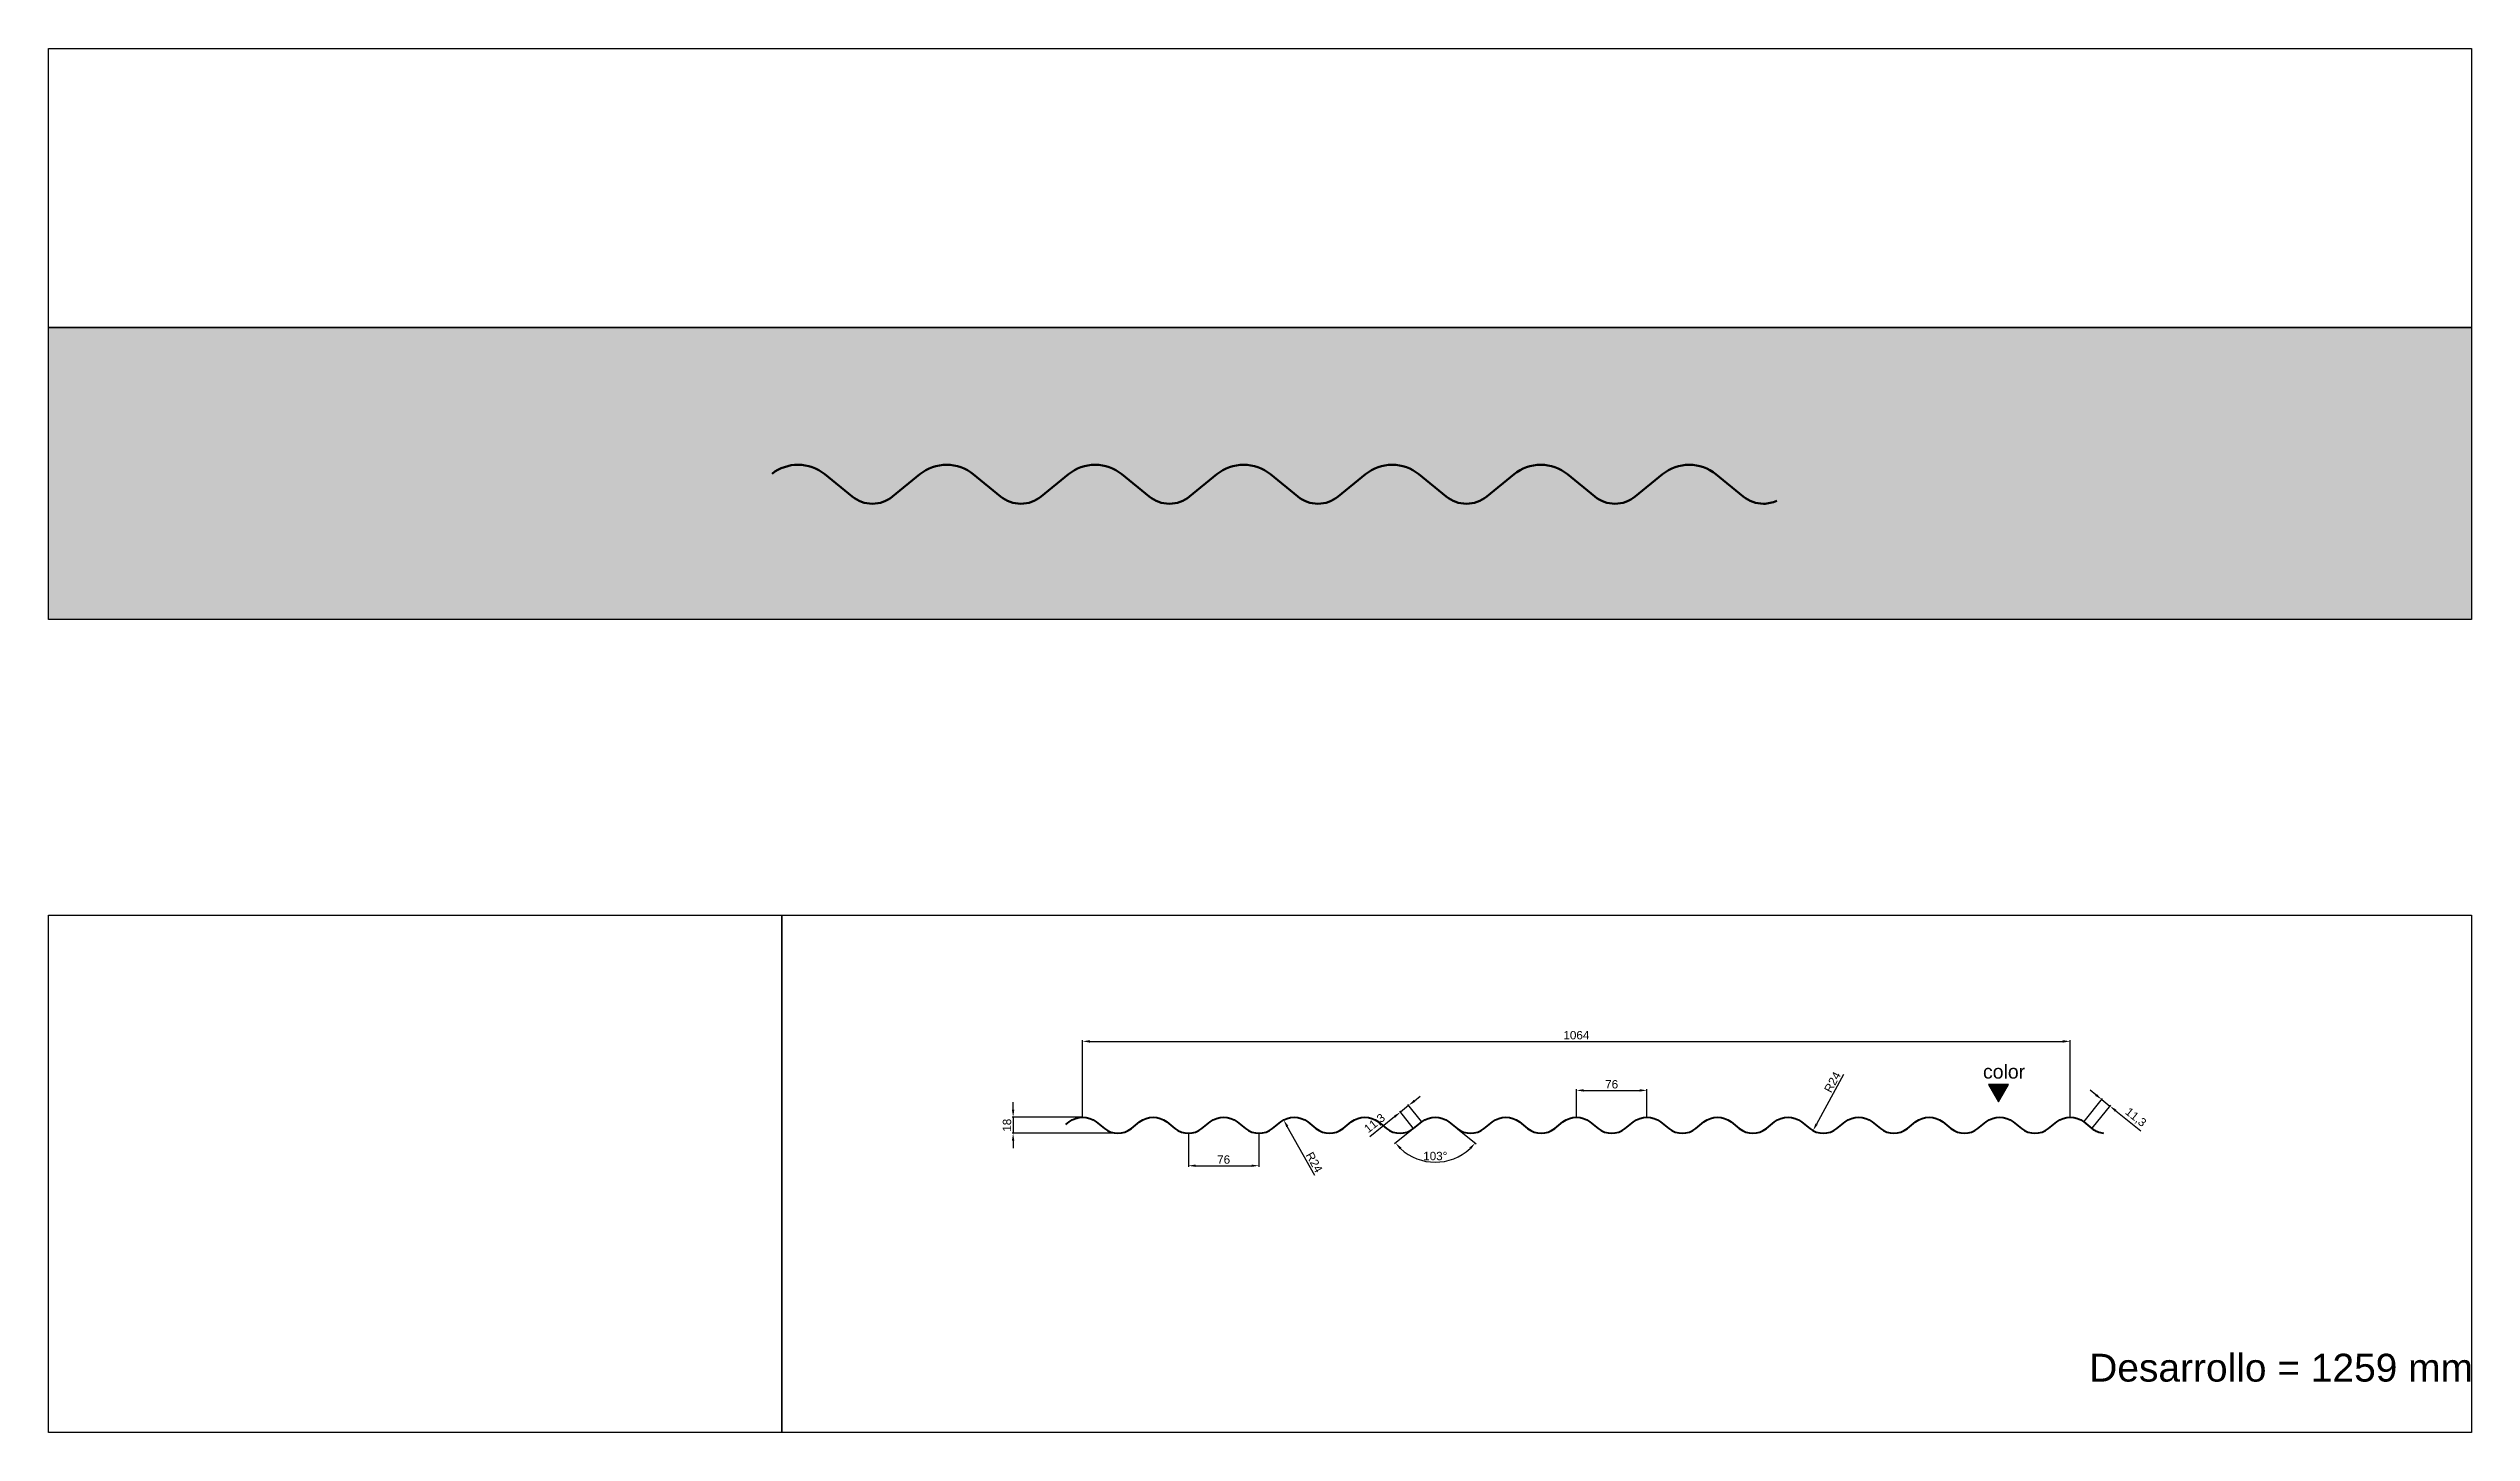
# Model space of a CAD drawing. Header units: millimetres. Extents: x 4334 to 41995838936, y 18500 to 30334.
# Drawn here: x 4337 to 6947, y 22899 to 24390 of the extents above; entities that cross this region are included whole.
import ezdxf

# ---------------------------------------------------------------- set-up
doc = ezdxf.new("R2010")
doc.units = ezdxf.units.MM
doc.layers.add('ANOTACIONES', color=7, linetype='Continuous', plot=False)
for name, color, linetype, lineweight in [('COTAS1', 7, 'Continuous', 0), ('FIBRA NEUTRA', 1, 'Continuous', 40), ('PERFIL ENCABEZADO', 254, 'Continuous', 60), ('RELLENO', 251, 'Continuous', 60)]:
    doc.layers.add(name, color=color, linetype=linetype, lineweight=lineweight)
doc.layers.add('RECUADROS', color=253, linetype='Continuous')
doc.styles.get("Standard").update_dxf_attribs({"font": 'arial.ttf'})
doc.dimstyles.new('ISO-25', dxfattribs={"dimtxt": 9, "dimasz": 8, "dimexe": 1.25, "dimexo": 0.625, "dimgap": 2, "dimtad": 1, "dimdec": 1, "dimtxsty": 'Standard', "dimcen": 2.5, "dimadec": 0, "dimazin": 0, "dimtfac": 1, "dimtdec": 1, "dimtmove": 0, "dimatfit": 3, "dimfxl": 1, "dimarcsym": 0})

msp = doc.modelspace()

# ---------------------------------------------------------------- texts
at = {"layer": 'ANOTACIONES', "insert": (6535.41, 22984), "char_height": 30, "attachment_point": 1}
msp.add_mtext_dynamic_manual_height_columns('Desarrollo = 1259 mm', width=6765.1618, gutter_width=150, heights=[0], dxfattribs=at)

# ---------------------------------------------------------------- blocks, each defined once
blk = doc.blocks.new('*D261')
at = {"layer": 'COTAS1', "color": 0, "lineweight": -2, "transparency": 16777216}
for p, q in [((5450.9, 23239.5), (5450.9, 23321.8)), ((5458.9, 23320.6), (6506.9, 23320.6)), ((6514.9, 23239.5), (6514.9, 23321.8))]:
    blk.add_line(p, q, dxfattribs=at)
at = {"layer": 'COTAS1', "color": 0, "transparency": 16777216}
for points in [[(5458.9, 23321.9), (5458.9, 23319.2), (5450.9, 23320.6)], [(6506.9, 23321.9), (6506.9, 23319.2), (6514.9, 23320.6)]]:
    blk.add_solid(points, dxfattribs=at)
at = {"layer": 'Defpoints', "color": 0, "transparency": 16777216}
for p in [(6514.9, 23320.6), (5450.9, 23238.9), (6514.9, 23238.9)]:
    blk.add_point(p, dxfattribs=at)
at = {"layer": 'COTAS1', "color": 0, "transparency": 16777216, "insert": (5982.9, 23327.2), "char_height": 9, "attachment_point": 5}
blk.add_mtext('1064', dxfattribs=at)
blk = doc.blocks.new('*D81')
at = {"layer": 'COTAS1', "color": 0, "lineweight": -2, "transparency": 16777216}
blk.add_line((5701.1, 23176), (5671.4, 23228.9), dxfattribs=at)
at = {"layer": 'COTAS1', "color": 0, "transparency": 16777216}
blk.add_solid([(5672.6, 23229.6), (5670.3, 23228.3), (5667.5, 23235.9)], dxfattribs=at)
at = {"layer": 'Defpoints', "color": 0, "transparency": 16777216}
for p in [(5667.5, 23235.9), (5678.9, 23215.5)]:
    blk.add_point(p, dxfattribs=at)
at = {"layer": 'COTAS1', "color": 0, "transparency": 16777216, "insert": (5700.5, 23190.3), "char_height": 9, "width": 43.773, "attachment_point": 5, "rotation": 299.2691}
blk.add_mtext('R24', dxfattribs=at)
blk = doc.blocks.new('*D262')
at = {"layer": 'COTAS1', "color": 0, "lineweight": -2, "transparency": 16777216}
for p, q in [((5982.9, 23239.5), (5982.9, 23269)), ((5990.9, 23267.8), (6050.9, 23267.8)), ((6058.9, 23239.5), (6058.9, 23269))]:
    blk.add_line(p, q, dxfattribs=at)
at = {"layer": 'COTAS1', "color": 0, "transparency": 16777216}
for points in [[(5990.9, 23269.1), (5990.9, 23266.4), (5982.9, 23267.8)], [(6050.9, 23269.1), (6050.9, 23266.4), (6058.9, 23267.8)]]:
    blk.add_solid(points, dxfattribs=at)
at = {"layer": 'Defpoints', "color": 0, "transparency": 16777216}
for p in [(6058.9, 23267.8), (5982.9, 23238.9), (6058.9, 23238.9)]:
    blk.add_point(p, dxfattribs=at)
at = {"layer": 'COTAS1', "color": 0, "transparency": 16777216, "insert": (6020.9, 23274.3), "char_height": 9, "attachment_point": 5}
blk.add_mtext('76', dxfattribs=at)
blk = doc.blocks.new('*D263')
at = {"layer": 'COTAS1', "color": 0, "lineweight": -2, "transparency": 16777216}
for p, q in [((5450.3, 23238.9), (5374.9, 23238.9)), ((5376.1, 23246.9), (5376.1, 23254.9)), ((5376.1, 23238.9), (5376.1, 23221.6)), ((5488.3, 23221.6), (5374.9, 23221.6)), ((5376.1, 23213.6), (5376.1, 23205.6))]:
    blk.add_line(p, q, dxfattribs=at)
at = {"layer": 'COTAS1', "color": 0, "transparency": 16777216}
for points in [[(5374.8, 23246.9), (5377.4, 23246.9), (5376.1, 23238.9)], [(5374.8, 23213.6), (5377.4, 23213.6), (5376.1, 23221.6)]]:
    blk.add_solid(points, dxfattribs=at)
at = {"layer": 'Defpoints', "color": 0, "transparency": 16777216}
for p in [(5450.9, 23238.9), (5376.1, 23221.6), (5488.9, 23221.6)]:
    blk.add_point(p, dxfattribs=at)
at = {"layer": 'COTAS1', "color": 0, "transparency": 16777216, "insert": (5369.5, 23230.2), "char_height": 9, "attachment_point": 5, "rotation": 90}
blk.add_mtext('18', dxfattribs=at)
blk = doc.blocks.new('*D264')
at = {"layer": 'COTAS1', "color": 0, "lineweight": -2, "transparency": 16777216}
for p, q in [((6529.9, 23234.2), (6549.7, 23258.9)), ((6542.6, 23262.9), (6536.4, 23267.9)), ((6538.7, 23227.2), (6558.5, 23251.8)), ((6548.9, 23257.9), (6557.7, 23250.9)), ((6564, 23245.9), (6590.9, 23224.3))]:
    blk.add_line(p, q, dxfattribs=at)
at = {"layer": 'COTAS1', "color": 0, "transparency": 16777216}
for points in [[(6543.5, 23264), (6541.8, 23261.9), (6548.9, 23257.9)], [(6564.8, 23246.9), (6563.1, 23244.8), (6557.7, 23250.9)]]:
    blk.add_solid(points, dxfattribs=at)
at = {"layer": 'Defpoints', "color": 0, "transparency": 16777216}
for p in [(6529.5, 23233.8), (6557.7, 23250.9), (6538.4, 23226.7)]:
    blk.add_point(p, dxfattribs=at)
at = {"layer": 'COTAS1', "color": 0, "transparency": 16777216, "insert": (6585.2, 23238.4), "char_height": 9, "attachment_point": 5, "rotation": 321.3197}
blk.add_mtext('11,3', dxfattribs=at)
blk = doc.blocks.new('*D265')
at = {"layer": 'COTAS1', "color": 0, "lineweight": -2, "transparency": 16777216}
for p, q in [((5807.1, 23226.3), (5787, 23210.3)), ((5854.8, 23226.3), (5874.9, 23210.3))]:
    blk.add_line(p, q, dxfattribs=at)
blk.add_arc((5830.9, 23245.4), 55, 227.0192, 312.9808, dxfattribs=at)
at = {"layer": 'COTAS1', "color": 0, "transparency": 16777216}
for points in [[(5792.5, 23204.3), (5794.4, 23206.1), (5788, 23211.1)], [(5867.5, 23206.1), (5869.4, 23204.3), (5873.9, 23211.1)]]:
    blk.add_solid(points, dxfattribs=at)
at = {"layer": 'Defpoints', "color": 0, "transparency": 16777216}
for p in [(5816.4, 23233.8), (5845.5, 23233.8), (5807.5, 23226.7), (5854.4, 23226.7), (5814.8, 23192.9)]:
    blk.add_point(p, dxfattribs=at)
at = {"layer": 'COTAS1', "color": 0, "transparency": 16777216, "insert": (5830.9, 23197), "char_height": 9, "attachment_point": 5}
blk.add_mtext('103°', dxfattribs=at)
blk = doc.blocks.new('*D82')
at = {"layer": 'COTAS1', "color": 0, "lineweight": -2, "transparency": 16777216}
blk.add_line((6270.5, 23284.8), (6241.6, 23231.4), dxfattribs=at)
at = {"layer": 'COTAS1', "color": 0, "transparency": 16777216}
blk.add_solid([(6240.5, 23232.1), (6242.8, 23230.8), (6237.8, 23224.4)], dxfattribs=at)
at = {"layer": 'Defpoints', "color": 0, "transparency": 16777216}
for p in [(6249, 23244.9), (6237.8, 23224.4)]:
    blk.add_point(p, dxfattribs=at)
at = {"layer": 'COTAS1', "color": 0, "transparency": 16777216, "insert": (6258.7, 23276.7), "char_height": 9, "attachment_point": 5, "rotation": 61.5951}
blk.add_mtext('R24', dxfattribs=at)
blk = doc.blocks.new('Color superior')
at = {"layer": 'ANOTACIONES'}
h = blk.add_hatch(color=256, dxfattribs=at)
h.dxf.hatch_style = 1
h.paths.add_polyline_path([(10.7, 18.6), (-10.7, 18.6), (0, 0)])
blk.add_lwpolyline([(0, 0), (10.7, 18.6), (-10.7, 18.6)], close=True, dxfattribs=at)
at = {"layer": 'ANOTACIONES', "insert": (-16.7, 40.1), "char_height": 15, "attachment_point": 1}
blk.add_mtext_dynamic_manual_height_columns('color', width=249.804, gutter_width=75, heights=[0], dxfattribs=at)
blk = doc.blocks.new('*D266')
at = {"layer": 'COTAS1', "color": 0, "lineweight": -2, "transparency": 16777216}
for p, q in [((5564.9, 23221), (5564.9, 23185.4)), ((5640.9, 23221), (5640.9, 23185.4)), ((5572.9, 23186.6), (5632.9, 23186.6))]:
    blk.add_line(p, q, dxfattribs=at)
at = {"layer": 'COTAS1', "color": 0, "transparency": 16777216}
for points in [[(5572.9, 23187.9), (5572.9, 23185.3), (5564.9, 23186.6)], [(5632.9, 23187.9), (5632.9, 23185.3), (5640.9, 23186.6)]]:
    blk.add_solid(points, dxfattribs=at)
at = {"layer": 'Defpoints', "color": 0, "transparency": 16777216}
for p in [(5564.9, 23221.6), (5640.9, 23221.6), (5640.9, 23186.6)]:
    blk.add_point(p, dxfattribs=at)
at = {"layer": 'COTAS1', "color": 0, "transparency": 16777216, "insert": (5602.9, 23193.2), "char_height": 9, "attachment_point": 5}
blk.add_mtext('76', dxfattribs=at)
blk = doc.blocks.new('*D158')
at = {"layer": 'COTAS1', "color": 0, "lineweight": -2, "transparency": 16777216}
for p, q in [((5808.4, 23256.5), (5814.7, 23261.5)), ((5787.1, 23239.4), (5760.2, 23217.8)), ((5807.2, 23227.2), (5792.6, 23245.4)), ((5802.2, 23251.5), (5793.4, 23244.4)), ((5816, 23234.2), (5801.4, 23252.5))]:
    blk.add_line(p, q, dxfattribs=at)
at = {"layer": 'COTAS1', "color": 0, "transparency": 16777216}
for points in [[(5786.3, 23240.5), (5787.9, 23238.4), (5793.4, 23244.4)], [(5807.6, 23257.5), (5809.3, 23255.4), (5802.2, 23251.5)]]:
    blk.add_solid(points, dxfattribs=at)
at = {"layer": 'Defpoints', "color": 0, "transparency": 16777216}
for p in [(5793.4, 23244.4), (5816.4, 23233.8), (5807.5, 23226.7)]:
    blk.add_point(p, dxfattribs=at)
at = {"layer": 'COTAS1', "color": 0, "transparency": 16777216, "insert": (5765.9, 23231.9), "char_height": 9, "attachment_point": 5, "rotation": 38.6803}
blk.add_mtext('11,3', dxfattribs=at)

# ---------------------------------------------------------------- dimensions: what is measured, and where the dimension line sits
at = {"layer": 'COTAS1'}
dim = msp.add_linear_dim(base=(6514.95, 23320.58), p1=(5450.95, 23238.88), p2=(6514.95, 23238.88), dimstyle='ISO-25', dxfattribs=at)
dim.commit()
dim.dimension.update_dxf_attribs({"geometry": '*D261', "text_midpoint": (5982.95, 23320.58), "dimtype": 160})
for center, mpoint, picture, middle in [((6248.95, 23244.93), (6237.84, 23224.39), '*D82', (6264.43, 23273.55)), ((5678.95, 23215.53), (5667.53, 23235.9), '*D81', (5694.86, 23187.15))]:
    dim = msp.add_radius_dim(center=center, mpoint=mpoint, text='R24', dimstyle='ISO-25', dxfattribs=at)
    dim.commit()
    dim.dimension.update_dxf_attribs({"geometry": picture, "text_midpoint": middle, "dimtype": 164})
for p1, p2, distance, picture, middle in [((5816.36, 23233.76), (5807.54, 23226.7), -22.7, '*D158', (5765.88, 23231.91)), ((6529.54, 23233.76), (6538.36, 23226.7), 30.96, '*D264', (6585.18, 23238.37))]:
    dim = msp.add_aligned_dim(p1=p1, p2=p2, distance=distance, dimstyle='ISO-25', dxfattribs=at)
    dim.commit()
    dim.dimension.update_dxf_attribs({"geometry": picture, "text_midpoint": middle})
for base, p1, p2, picture, middle in [((6058.95, 23267.75), (5982.95, 23238.88), (6058.95, 23238.88), '*D262', (6020.95, 23274.35)), ((5640.95, 23186.61), (5564.95, 23221.58), (5640.95, 23221.58), '*D266', (5602.95, 23193.21))]:
    dim = msp.add_linear_dim(base=base, p1=p1, p2=p2, dimstyle='ISO-25', dxfattribs=at)
    dim.commit()
    dim.dimension.update_dxf_attribs({"geometry": picture, "text_midpoint": middle})
dim = msp.add_linear_dim(base=(5376.12, 23221.58), p1=(5450.95, 23238.88), p2=(5488.95, 23221.58), angle=90, text='18', dimstyle='ISO-25', dxfattribs=at)
dim.commit()
dim.dimension.update_dxf_attribs({"geometry": '*D263', "text_midpoint": (5369.52, 23230.23)})
dim = msp.add_angular_dim_2l(base=(5814.77, 23192.86), line1=((5845.54, 23233.76), (5854.36, 23226.7)), line2=((5807.54, 23226.7), (5816.36, 23233.76)), dimstyle='ISO-25', dxfattribs=at)
dim.commit()
dim.dimension.update_dxf_attribs({"geometry": '*D265', "text_midpoint": (5830.95, 23197.02)})

# ---------------------------------------------------------------- hatches: boundary and pattern name
at = {"layer": 'RELLENO'}
h = msp.add_hatch(color=256, dxfattribs=at)
h.dxf.hatch_style = 1
h.paths.add_polyline_path([(6947.24, 23775.03), (6947.24, 24089.69), (4336.87, 24089.69), (4336.87, 23775.03)])

# ---------------------------------------------------------------- linework, layer by layer
at = {"layer": 'FIBRA NEUTRA'}
msp.add_lwpolyline([(5432.73, 23230.86), (5436.36, 23233.76, -0.3509822), (5465.54, 23233.76), (5474.36, 23226.7, 0.3509821), (5503.54, 23226.7), (5512.36, 23233.76, -0.3509821), (5541.54, 23233.76), (5550.36, 23226.7, 0.3509821), (5579.54, 23226.7), (5588.36, 23233.76, -0.3509821), (5617.54, 23233.76), (5626.36, 23226.7, 0.3509821), (5655.54, 23226.7), (5664.36, 23233.76, -0.3509821), (5693.54, 23233.76), (5702.36, 23226.7, 0.3509821), (5731.54, 23226.7), (5740.36, 23233.76, -0.3509821), (5769.54, 23233.76), (5778.36, 23226.7, 0.3509821), (5807.54, 23226.7), (5816.36, 23233.76, -0.3509821), (5845.54, 23233.76), (5854.36, 23226.7, 0.3509821), (5883.54, 23226.7), (5892.36, 23233.76, -0.3509821), (5921.54, 23233.76), (5930.36, 23226.7, 0.3509821), (5959.54, 23226.7), (5968.36, 23233.76, -0.3509821), (5997.54, 23233.76), (6006.36, 23226.7, 0.3509821), (6035.54, 23226.7), (6044.36, 23233.76, -0.3509821), (6073.54, 23233.76), (6082.36, 23226.7, 0.3509821), (6111.54, 23226.7), (6120.36, 23233.76, -0.3509821), (6149.54, 23233.76), (6158.36, 23226.7, 0.3509821), (6187.54, 23226.7), (6196.36, 23233.76, -0.3509821), (6225.54, 23233.76), (6234.36, 23226.7, 0.3509821), (6263.54, 23226.7), (6272.36, 23233.76, -0.3509821), (6301.54, 23233.76), (6310.36, 23226.7, 0.3509821), (6339.54, 23226.7), (6348.36, 23233.76, -0.3509821), (6377.54, 23233.76), (6386.36, 23226.7, 0.3509821), (6415.54, 23226.7), (6424.36, 23233.76, -0.3509821), (6453.54, 23233.76), (6462.36, 23226.7, 0.3509821), (6491.54, 23226.7), (6500.36, 23233.76, -0.3509821), (6529.54, 23233.76), (6538.36, 23226.7, 0.1459787), (6550.73, 23221.69)], format="xyb", dxfattribs=at)
at = {"layer": 'PERFIL ENCABEZADO'}
msp.add_lwpolyline([(6198.72, 23902.99, -0.1069154), (6184.47, 23899.91, -0.1726606), (6162.67, 23907.66), (6133.21, 23931.67, 0.1726606), (6104.47, 23941.91, 0.1726606), (6075.72, 23931.67), (6046.26, 23907.66, -0.1726606), (6024.47, 23899.91, -0.1726606), (6002.67, 23907.66), (5973.21, 23931.67, 0.1726606), (5944.47, 23941.91, 0.1726606), (5915.72, 23931.67), (5886.26, 23907.66, -0.1726606), (5864.47, 23899.91, -0.1726606), (5842.67, 23907.66), (5813.21, 23931.67, 0.1726606), (5784.47, 23941.91, 0.1726606), (5755.72, 23931.67), (5726.26, 23907.66, -0.1726606), (5704.47, 23899.91, -0.1726606), (5682.67, 23907.66), (5653.21, 23931.67, 0.1726606), (5624.47, 23941.91, 0.1726606), (5595.72, 23931.67), (5566.26, 23907.66, -0.1726606), (5544.47, 23899.91, -0.1726606), (5522.67, 23907.66), (5493.21, 23931.67, 0.1726606), (5464.47, 23941.91, 0.1726606), (5435.72, 23931.67), (5406.26, 23907.66, -0.1726606), (5384.47, 23899.91, -0.1726606), (5362.67, 23907.66), (5333.21, 23931.67, 0.1726606), (5304.47, 23941.91, 0.1726606), (5275.72, 23931.67), (5246.26, 23907.66, -0.1726606), (5224.47, 23899.91, -0.1726606), (5202.67, 23907.66), (5173.21, 23931.67, 0.1726606), (5144.47, 23941.91, 0.1672874), (5116.46, 23932.27, 0.1672874)], format="xyb", dxfattribs=at)
at = {"layer": 'RECUADROS'}
for points in [[(4336.87, 24390.46), (6947.24, 24390.46), (6947.24, 24089.69), (4336.87, 24089.69)], [(4336.87, 24089.69), (6947.24, 24089.69), (6947.24, 23775.03), (4336.87, 23775.03)]]:
    msp.add_lwpolyline(points, close=True, dxfattribs=at)
at = {"layer": 'RECUADROS', "color": 0, "lineweight": 30}
for points in [[(4336.87, 23456.54), (5126.98, 23456.54), (5126.98, 22899.09), (4336.87, 22899.09)], [(5126.98, 23456.54), (6947.24, 23456.54), (6947.24, 22899.09), (5126.98, 22899.09)]]:
    msp.add_lwpolyline(points, close=True, dxfattribs=at)

# ---------------------------------------------------------------- block references
at = {"layer": 'ANOTACIONES'}
msp.add_blockref('Color superior', (6437.64, 23255.39), dxfattribs=at)

msp.set_redraw_order([(e.dxf.handle, doc.entitydb.next_handle()) for e in msp.query("TEXT MTEXT ATTDEF DIMENSION ARC_DIMENSION")])  # texts and dimensions are drawn at this point

doc.saveas('drawing.dxf')
